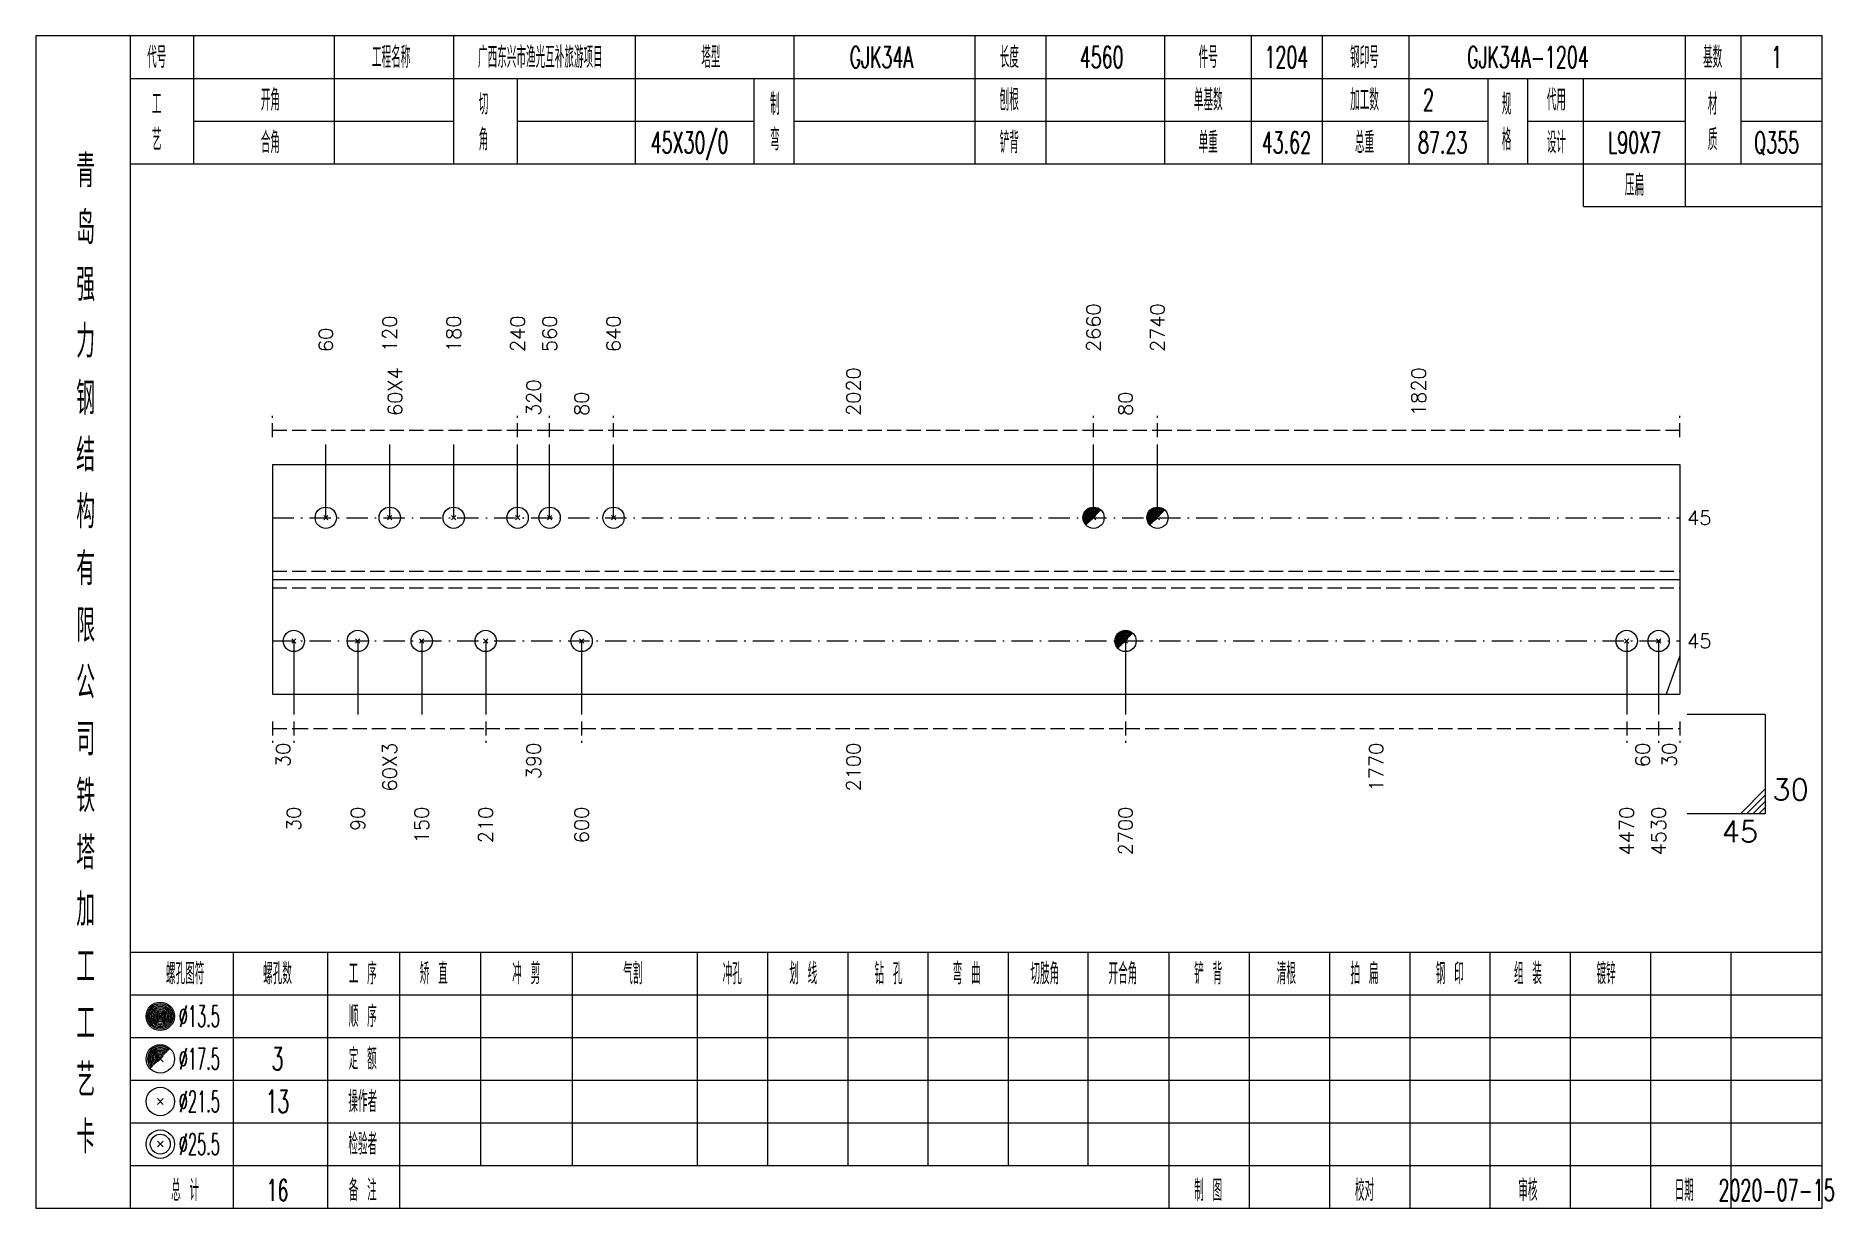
# Model space of a CAD drawing. Extents: x 0 to 2606, y -377 to 6479.
# Drawn here: x 1568.4 to 1821.3, y 1400 to 1565 of the extents above; entities that cross this region are included whole.
import ezdxf
from ezdxf.enums import TextEntityAlignment as Align

# ---------------------------------------------------------------- set-up
doc = ezdxf.new("R2010")
doc.units = 0
doc.header["$MEASUREMENT"] = 0
doc.linetypes.add('一点画线', pattern=[5.2, 3, -1, 0.2, -1])
doc.linetypes.add('虚线', pattern=[2.75, 2, -0.75])
doc.layers.get('0').update_dxf_attribs({"linetype": 'CONTINUOUS', "lineweight": 25})
doc.layers.add('1', color=7, linetype='CONTINUOUS', lineweight=25)
doc.layers.add('4', color=7, linetype='CONTINUOUS', lineweight=25)
doc.styles.get("Standard").update_dxf_attribs({"font": 'simplex.shx', "width": 0.7, "height": 3, "bigfont": 'gbhzfs.shx'})

msp = doc.modelspace()

# ---------------------------------------------------------------- texts
at = {"color": 7, "linetype": 'Continuous', "lineweight": 13}
for s, p in [('120', (1618.2, 1520.5)), ('180', (1627.2, 1520.5)), ('240', (1636.2, 1520.5)), ('560', (1640.7, 1520.5)), ('640', (1649.7, 1520.5)), ('2660', (1717.26, 1520.5)), ('2740', (1726.26, 1520.5)), ('60', (1609.2, 1520.5))]:
    msp.add_text(s, height=2, rotation=90, dxfattribs=at).set_placement(p, align=Align.MIDDLE_LEFT)
at = {"color": 8, "linetype": 'Continuous', "lineweight": 9}
for s, p in [('60X4', (1618.95, 1511.5)), ('2020', (1683.48, 1511.5)), ('1820', (1763.03, 1511.5)), ('320', (1638.45, 1511.5)), ('80', (1645.2, 1511.5)), ('80', (1721.76, 1511.5))]:
    msp.add_text(s, height=2, rotation=90, dxfattribs=at).set_placement(p, align=Align.MIDDLE_LEFT)
at = {"color": 7, "linetype": 'Continuous', "lineweight": 13}
for p in [(1800.8, 1497.17), (1800.8, 1479.83)]:
    msp.add_text('45', height=2, dxfattribs=at).set_placement(p, align=Align.MIDDLE_LEFT)
at = {"color": 8, "linetype": 'Continuous', "lineweight": 9}
for s, p in [('30', (1603.2, 1465.5)), ('60X3', (1618.2, 1465.5)), ('390', (1638.45, 1465.5)), ('2100', (1683.48, 1465.5)), ('1770', (1757.03, 1465.5)), ('60', (1794.55, 1465.5)), ('30', (1798.3, 1465.5))]:
    msp.add_text(s, height=2, rotation=90, dxfattribs=at).set_placement(p, align=Align.MIDDLE_RIGHT)
at = {"color": 7, "linetype": 'Continuous', "lineweight": 13}
msp.add_text('30', height=3, dxfattribs=at).set_placement((1812.8, 1456.5), align=Align.BOTTOM_LEFT)
msp.add_text('45', height=3, dxfattribs=at).set_placement((1810.8, 1454.5), align=Align.TOP_RIGHT)
at = {"layer": '1', "color": 7, "linetype": 'Continuous', "lineweight": 13}
for s, p in [('30', (1604.7, 1456.5)), ('90', (1613.7, 1456.5)), ('150', (1622.7, 1456.5)), ('210', (1631.7, 1456.5)), ('600', (1645.2, 1456.5)), ('2700', (1721.76, 1456.5)), ('4470', (1792.3, 1456.5)), ('4530', (1796.8, 1456.5))]:
    msp.add_text(s, height=2, rotation=90, dxfattribs=at).set_placement(p, align=Align.MIDDLE_RIGHT)
at = {"layer": '4', "color": 1, "linetype": 'Continuous', "lineweight": 13}
for s, height, width, p in [('代号', 3, 0.6, (1585.4, 1562)), ('工程名称', 3, 0.6, (1618.4, 1562)), ('广西东兴市渔光互补旅游项目', 3, 0.6, (1639.4, 1562)), ('塔型', 3, 0.6, (1663.4, 1562)), ('GJK34A', 3, 0.6, (1687.4, 1562)), ('长度', 3, 0.6, (1705.4, 1562)), ('4560', 3, 0.6, (1718.4, 1562)), ('件号', 3, 0.6, (1733.4, 1562)), ('1204', 3, 0.6, (1744.4, 1562)), ('钢印号', 3, 0.6, (1755.4, 1562)), ('GJK34A-1204', 3, 0.6, (1778.4, 1562)), ('基数', 3, 0.6, (1804.4, 1562)), ('1', 3, 0.6, (1813.4, 1562)), ('工', 3, 0.6, (1585.4, 1555.4)), ('开角', 3, 0.6, (1601.4, 1556)), ('切', 3, 0.6, (1631.4, 1555.4)), ('制', 3, 0.6, (1672.4, 1555.4)), ('刨根', 3, 0.6, (1705.4, 1556)), ('单基数', 3, 0.6, (1733.4, 1556)), ('加工数', 3, 0.6, (1755.4, 1556)), ('2', 3, 0.6, (1764.4, 1556)), ('规', 3, 0.6, (1775.4, 1555.4)), ('代用', 3, 0.6, (1782.4, 1556)), ('材', 3, 0.6, (1804.4, 1555.4)), ('艺', 3, 0.6, (1585.4, 1550.4)), ('合角', 3, 0.6, (1601.4, 1550)), ('角', 3, 0.6, (1631.4, 1550.4)), ('45X30/0', 3, 0.6, (1660.4, 1550)), ('弯', 3, 0.6, (1672.4, 1550.4)), ('铲背', 3, 0.6, (1705.4, 1550)), ('单重', 3, 0.6, (1733.4, 1550)), ('43.62', 3, 0.6, (1744.4, 1550)), ('总重', 3, 0.6, (1755.4, 1550)), ('87.23', 3, 0.6, (1766.4, 1550)), ('格', 3, 0.6, (1775.4, 1550.4)), ('设计', 3, 0.6, (1782.4, 1550)), ('L90X7', 3, 0.6, (1793.4, 1550)), ('质', 3, 0.6, (1804.4, 1550.4)), ('Q355', 3, 0.6, (1813.4, 1550)), ('青', 4.6, 0.8, (1575.4, 1546)), ('压扁', 3, 0.6, (1793.4, 1544)), ('岛', 4.6, 0.8, (1575.4, 1538)), ('强', 4.6, 0.8, (1575.4, 1530)), ('力', 4.6, 0.8, (1575.4, 1522)), ('钢', 4.6, 0.8, (1575.4, 1514)), ('结', 4.6, 0.8, (1575.4, 1506)), ('构', 4.6, 0.8, (1575.4, 1498)), ('有', 4.6, 0.8, (1575.4, 1490)), ('限', 4.6, 0.8, (1575.4, 1482)), ('公', 4.6, 0.8, (1575.4, 1474)), ('司', 4.6, 0.8, (1575.4, 1466)), ('铁', 4.6, 0.8, (1575.4, 1458)), ('塔', 4.6, 0.8, (1575.4, 1450)), ('加', 4.6, 0.8, (1575.4, 1442)), ('工', 4.6, 0.8, (1575.4, 1434)), ('螺孔图符', 3, 0.6, (1589.4, 1433)), ('螺孔数', 3, 0.6, (1602.4, 1433)), ('工 序', 3, 0.6, (1614.4, 1433)), ('矫 直', 3, 0.6, (1624.4, 1433)), ('冲 剪', 3, 0.6, (1637.4, 1433)), ('气割', 3, 0.6, (1652.4, 1433)), ('冲孔', 3, 0.6, (1666.4, 1433)), ('划 线', 3, 0.6, (1676.4, 1433)), ('钻 孔', 3, 0.6, (1688.4, 1433)), ('弯 曲', 3, 0.6, (1699.4, 1433)), ('切肢角', 3, 0.6, (1710.4, 1433)), ('开合角', 3, 0.6, (1721.4, 1433)), ('铲 背', 3, 0.6, (1733.4, 1433)), ('清根', 3, 0.6, (1744.4, 1433)), ('拍 扁', 3, 0.6, (1755.4, 1433)), ('钢 印', 3, 0.6, (1767.4, 1433)), ('组 装', 3, 0.6, (1778.4, 1433)), ('镀锌', 3, 0.6, (1789.4, 1433)), ('工', 4.6, 0.8, (1575.4, 1426)), ('%%C13.5', 3, 0.5, (1591.4, 1427)), ('顺 序', 3, 0.6, (1614.4, 1427)), ('%%C17.5', 3, 0.5, (1591.4, 1421)), ('3', 3.2, 0.6, (1602.4, 1421)), ('定 额', 3, 0.6, (1614.4, 1421)), ('艺', 4.6, 0.8, (1575.4, 1418)), ('%%C21.5', 3, 0.5, (1591.4, 1415)), ('13', 3.2, 0.6, (1602.4, 1415)), ('操作者', 3, 0.6, (1614.4, 1415)), ('卡', 4.6, 0.8, (1575.4, 1410)), ('%%C25.5', 3, 0.5, (1591.4, 1409)), ('检验者', 3, 0.6, (1614.4, 1409)), ('总 计', 3, 0.6, (1589.4, 1402.5)), ('16', 3, 0.6, (1602.4, 1402.5)), ('备 注', 3, 0.6, (1614.4, 1402.5)), ('制 图', 3, 0.6, (1733.4, 1402.5)), ('校对', 3, 0.6, (1755.4, 1402.5)), ('审核', 3, 0.6, (1778.4, 1402.5)), ('日期', 3, 0.6, (1800.4, 1402.5)), ('2020-07-15', 3, 0.6, (1813.4, 1402.5))]:
    msp.add_text(s, height=height, dxfattribs=dict(at, width=width)).set_placement(p, align=Align.MIDDLE_CENTER)

# ---------------------------------------------------------------- linework, layer by layer
at = {"color": 8, "linetype": '虚线', "lineweight": 9}
for p, q in [((1601.7, 1508.5), (1601.7, 1511.5)), ((1636.2, 1508.5), (1636.2, 1511.5)), ((1636.2, 1508.5), (1636.2, 1511.5)), ((1640.7, 1508.5), (1640.7, 1511.5)), ((1640.7, 1508.5), (1640.7, 1511.5)), ((1649.7, 1508.5), (1649.7, 1511.5)), ((1649.7, 1508.5), (1649.7, 1511.5)), ((1717.26, 1508.5), (1717.26, 1511.5)), ((1717.26, 1508.5), (1717.26, 1511.5)), ((1726.26, 1508.5), (1726.26, 1511.5)), ((1726.26, 1508.5), (1726.26, 1511.5)), ((1799.8, 1508.5), (1799.8, 1511.5)), ((1601.7, 1509.5), (1636.2, 1509.5)), ((1636.2, 1509.5), (1640.7, 1509.5)), ((1640.7, 1509.5), (1649.7, 1509.5)), ((1649.7, 1509.5), (1717.26, 1509.5)), ((1717.26, 1509.5), (1726.26, 1509.5)), ((1726.26, 1509.5), (1799.8, 1509.5)), ((1601.7, 1468.5), (1601.7, 1465.5)), ((1601.7, 1467.5), (1604.7, 1467.5)), ((1604.7, 1468.5), (1604.7, 1465.5)), ((1604.7, 1468.5), (1604.7, 1465.5)), ((1604.7, 1467.5), (1631.7, 1467.5)), ((1631.7, 1468.5), (1631.7, 1465.5)), ((1631.7, 1468.5), (1631.7, 1465.5)), ((1631.7, 1467.5), (1645.2, 1467.5)), ((1645.2, 1468.5), (1645.2, 1465.5)), ((1645.2, 1468.5), (1645.2, 1465.5)), ((1645.2, 1467.5), (1721.76, 1467.5)), ((1721.76, 1468.5), (1721.76, 1465.5)), ((1721.76, 1468.5), (1721.76, 1465.5)), ((1721.76, 1467.5), (1792.3, 1467.5)), ((1792.3, 1468.5), (1792.3, 1465.5)), ((1792.3, 1468.5), (1792.3, 1465.5)), ((1792.3, 1467.5), (1796.8, 1467.5)), ((1796.8, 1468.5), (1796.8, 1465.5)), ((1796.8, 1468.5), (1796.8, 1465.5)), ((1796.8, 1467.5), (1799.8, 1467.5)), ((1799.8, 1468.5), (1799.8, 1465.5))]:
    msp.add_line(p, q, dxfattribs=at)
at = {"color": 7, "linetype": 'Continuous', "lineweight": 13}
for p, q in [((1609.2, 1497.17), (1609.2, 1507.5)), ((1618.2, 1497.17), (1618.2, 1507.5)), ((1627.2, 1497.17), (1627.2, 1507.5)), ((1636.2, 1497.17), (1636.2, 1507.5)), ((1640.7, 1497.17), (1640.7, 1507.5)), ((1649.7, 1497.17), (1649.7, 1507.5)), ((1717.26, 1497.17), (1717.26, 1507.5)), ((1726.26, 1497.17), (1726.26, 1507.5)), ((1608.9, 1496.87), (1609.5, 1497.47)), ((1609.5, 1496.87), (1608.9, 1497.47)), ((1617.9, 1496.87), (1618.5, 1497.47)), ((1618.5, 1496.87), (1617.9, 1497.47)), ((1626.9, 1496.87), (1627.5, 1497.47)), ((1627.5, 1496.87), (1626.9, 1497.47)), ((1635.9, 1496.87), (1636.5, 1497.47)), ((1636.5, 1496.87), (1635.9, 1497.47)), ((1640.4, 1496.87), (1641, 1497.47)), ((1641, 1496.87), (1640.4, 1497.47)), ((1649.4, 1496.87), (1650, 1497.47)), ((1650, 1496.87), (1649.4, 1497.47)), ((1604.7, 1479.83), (1604.7, 1469.5)), ((1613.7, 1479.83), (1613.7, 1469.5)), ((1622.7, 1479.83), (1622.7, 1469.5)), ((1631.7, 1479.83), (1631.7, 1469.5)), ((1645.2, 1479.83), (1645.2, 1469.5)), ((1721.76, 1479.83), (1721.76, 1469.5)), ((1792.3, 1479.83), (1792.3, 1469.5)), ((1796.8, 1479.83), (1796.8, 1469.5)), ((1799.8, 1477.72), (1797.85, 1472.33)), ((1811.8, 1469.5), (1800.8, 1469.5)), ((1811.8, 1469.5), (1811.8, 1455.5)), ((1808.3, 1455.5), (1811.8, 1459)), ((1809.17, 1455.5), (1811.8, 1458.12)), ((1810.05, 1455.5), (1811.8, 1457.25)), ((1811.8, 1455.5), (1800.8, 1455.5)), ((1810.92, 1455.5), (1811.8, 1456.38))]:
    msp.add_line(p, q, dxfattribs=at)
at = {"color": 7, "linetype": 'Continuous', "lineweight": 18}
for p, q in [((1601.7, 1504.67), (1601.7, 1472.33)), ((1601.7, 1504.67), (1799.8, 1504.67)), ((1799.8, 1504.67), (1799.8, 1472.33)), ((1601.7, 1488.5), (1799.8, 1488.5))]:
    msp.add_line(p, q, dxfattribs=at)
at = {"color": 7, "linetype": 'Continuous', "lineweight": 0}
for p, q in [((1716.96, 1496.87), (1717.56, 1497.47)), ((1716.96, 1497.47), (1717.56, 1496.87)), ((1725.96, 1496.87), (1726.56, 1497.47)), ((1725.96, 1497.47), (1726.56, 1496.87))]:
    msp.add_line(p, q, dxfattribs=at)
at = {"color": 3, "linetype": '一点画线', "lineweight": 13}
for p, q in [((1601.7, 1497.17), (1799.8, 1497.17)), ((1601.7, 1479.83), (1799.8, 1479.83))]:
    msp.add_line(p, q, dxfattribs=at)
at = {"color": 1, "linetype": '虚线', "lineweight": 18}
for p, q in [((1601.7, 1489.67), (1799.8, 1489.67)), ((1601.7, 1487.33), (1799.8, 1487.33))]:
    msp.add_line(p, q, dxfattribs=at)
at = {"color": 7, "linetype": 'Continuous', "lineweight": 13}
for centre in [(1609.2, 1497.17), (1618.2, 1497.17), (1627.2, 1497.17), (1636.2, 1497.17), (1640.7, 1497.17), (1649.7, 1497.17), (1717.26, 1497.17), (1726.26, 1497.17)]:
    msp.add_circle(centre, 1.5, dxfattribs=at)
for centre, radius in [((1717.26, 1497.17), 1.35), ((1717.26, 1497.17), 1.2), ((1717.26, 1497.17), 1.05), ((1717.26, 1497.17), 0.9), ((1717.26, 1497.17), 0.75), ((1717.26, 1497.17), 0.6), ((1717.26, 1497.17), 0.45), ((1717.26, 1497.17), 0.3), ((1726.26, 1497.17), 1.35), ((1726.26, 1497.17), 1.2), ((1726.26, 1497.17), 1.05), ((1726.26, 1497.17), 0.9), ((1726.26, 1497.17), 0.75), ((1726.26, 1497.17), 0.6), ((1726.26, 1497.17), 0.45), ((1726.26, 1497.17), 0.3), ((1717.26, 1497.17), 0.15), ((1726.26, 1497.17), 0.15)]:
    msp.add_arc(centre, radius, 45, 225, dxfattribs=at)
at = {"layer": '1', "color": 7, "linetype": 'Continuous', "lineweight": 13}
for p, q in [((1604.4, 1479.53), (1605, 1480.13)), ((1605, 1479.53), (1604.4, 1480.13)), ((1613.4, 1479.53), (1614, 1480.13)), ((1614, 1479.53), (1613.4, 1480.13)), ((1622.4, 1479.53), (1623, 1480.13)), ((1623, 1479.53), (1622.4, 1480.13)), ((1631.4, 1479.53), (1632, 1480.13)), ((1632, 1479.53), (1631.4, 1480.13)), ((1644.9, 1479.53), (1645.5, 1480.13)), ((1645.5, 1479.53), (1644.9, 1480.13)), ((1792, 1479.53), (1792.6, 1480.13)), ((1792.6, 1479.53), (1792, 1480.13)), ((1796.5, 1479.53), (1797.1, 1480.13)), ((1797.1, 1479.53), (1796.5, 1480.13))]:
    msp.add_line(p, q, dxfattribs=at)
at = {"layer": '1', "color": 7, "linetype": 'Continuous', "lineweight": 0}
for p, q in [((1721.46, 1479.53), (1722.06, 1480.13)), ((1721.46, 1480.13), (1722.06, 1479.53))]:
    msp.add_line(p, q, dxfattribs=at)
at = {"layer": '1', "color": 7, "linetype": 'Continuous', "lineweight": 18}
msp.add_line((1601.7, 1472.33), (1799.8, 1472.33), dxfattribs=at)
at = {"layer": '1', "color": 7, "linetype": 'Continuous', "lineweight": 13}
for centre in [(1604.7, 1479.83), (1613.7, 1479.83), (1622.7, 1479.83), (1631.7, 1479.83), (1645.2, 1479.83), (1721.76, 1479.83), (1792.3, 1479.83), (1796.8, 1479.83)]:
    msp.add_circle(centre, 1.5, dxfattribs=at)
for radius in [1.35, 1.2, 1.05, 0.9, 0.75, 0.6, 0.45, 0.3, 0.15]:
    msp.add_arc((1721.76, 1479.83), radius, 45, 225, dxfattribs=at)
at = {"layer": '4', "color": 1, "linetype": 'Continuous', "lineweight": 18}
for p, q in [((1581.7, 1400), (1581.7, 1565)), ((1590.6, 1547), (1590.6, 1565)), ((1610.4, 1547), (1610.4, 1565)), ((1627.2, 1547), (1627.2, 1565)), ((1652.8, 1547), (1652.8, 1565)), ((1675.1, 1547), (1675.1, 1565)), ((1700.6, 1547), (1700.6, 1565)), ((1710.6, 1547), (1710.6, 1565)), ((1727.3, 1547), (1727.3, 1565)), ((1739.5, 1547), (1739.5, 1565)), ((1749.5, 1547), (1749.5, 1565)), ((1761.7, 1547), (1761.7, 1565)), ((1800.6, 1541), (1800.6, 1565)), ((1808.4, 1547), (1808.4, 1565)), ((1581.7, 1559), (1819.8, 1559)), ((1636.2, 1547), (1636.2, 1559)), ((1669.5, 1547), (1669.5, 1559)), ((1772.8, 1547), (1772.8, 1559)), ((1778.4, 1547), (1778.4, 1559)), ((1786.2, 1541), (1786.2, 1559)), ((1590.6, 1553), (1627.2, 1553)), ((1636.2, 1553), (1669.5, 1553)), ((1675.1, 1553), (1772.8, 1553)), ((1778.4, 1553), (1800.6, 1553)), ((1808.4, 1553), (1819.8, 1553)), ((1581.7, 1547), (1819.8, 1547)), ((1786.2, 1541), (1819.8, 1541)), ((1581.7, 1436), (1819.8, 1436)), ((1596.2, 1400), (1596.2, 1436)), ((1609.5, 1400), (1609.5, 1436)), ((1619.6, 1400), (1619.6, 1436)), ((1631, 1406), (1631, 1436)), ((1643.9, 1406), (1643.9, 1436)), ((1661.5, 1406), (1661.5, 1436)), ((1671.4, 1406), (1671.4, 1436)), ((1682.7, 1406), (1682.7, 1436)), ((1694, 1406), (1694, 1436)), ((1705.3, 1406), (1705.3, 1436)), ((1716.5, 1406), (1716.5, 1436)), ((1727.9, 1406), (1727.9, 1436)), ((1739.2, 1406), (1739.2, 1436)), ((1750.5, 1406), (1750.5, 1436)), ((1761.8, 1406), (1761.8, 1436)), ((1773.1, 1406), (1773.1, 1436)), ((1784.4, 1406), (1784.4, 1436)), ((1795.7, 1406), (1795.7, 1436)), ((1807, 1406), (1807, 1436)), ((1581.7, 1430), (1819.8, 1430)), ((1581.7, 1424), (1819.8, 1424)), ((1581.7, 1418), (1819.8, 1418)), ((1581.7, 1412), (1819.8, 1412)), ((1581.7, 1406), (1819.8, 1406)), ((1727.9, 1400), (1727.9, 1406)), ((1739.2, 1400), (1739.2, 1406)), ((1750.5, 1400), (1750.5, 1406)), ((1761.8, 1400), (1761.8, 1406)), ((1773.1, 1400), (1773.1, 1406)), ((1784.4, 1400), (1784.4, 1406)), ((1795.7, 1400), (1795.7, 1406)), ((1807, 1400), (1807, 1406))]:
    msp.add_line(p, q, dxfattribs=at)
at = {"layer": '4', "color": 7, "linetype": 'Continuous', "lineweight": 13}
for p, q in [((1585.7, 1426.8), (1586.1, 1427.2)), ((1586.1, 1426.8), (1585.7, 1427.2)), ((1585.5, 1414.6), (1586.3, 1415.4)), ((1586.3, 1414.6), (1585.5, 1415.4)), ((1585.5, 1408.6), (1586.3, 1409.4)), ((1586.3, 1408.6), (1585.5, 1409.4))]:
    msp.add_line(p, q, dxfattribs=at)
at = {"layer": '4', "color": 7, "linetype": 'Continuous', "lineweight": 0}
for p, q in [((1585.5, 1420.6), (1586.3, 1421.4)), ((1585.5, 1421.4), (1586.3, 1420.6))]:
    msp.add_line(p, q, dxfattribs=at)
at = {"layer": '4', "color": 1, "linetype": 'Continuous', "lineweight": 18}
msp.add_lwpolyline([(1568.4, 1565), (1568.4, 1400), (1819.8, 1400), (1819.8, 1565)], close=True, dxfattribs=at)
at = {"layer": '4', "color": 7, "linetype": 'Continuous', "lineweight": 13}
for centre, radius in [((1585.9, 1427), 2), ((1585.9, 1427), 1.8), ((1585.9, 1427), 1.6), ((1585.9, 1427), 1.4), ((1585.9, 1427), 1.2), ((1585.9, 1427), 1), ((1585.9, 1427), 0.8), ((1585.9, 1427), 0.6), ((1585.9, 1427), 0.4), ((1585.9, 1427), 0.2), ((1585.9, 1421), 2), ((1585.9, 1415), 2), ((1585.9, 1409), 2), ((1585.9, 1409), 1.4)]:
    msp.add_circle(centre, radius, dxfattribs=at)
for radius in [1.8, 1.6, 1.4, 1.2, 1, 0.8, 0.6, 0.4, 0.2]:
    msp.add_arc((1585.9, 1421), radius, 45, 225, dxfattribs=at)

msp.set_redraw_order([(e.dxf.handle, doc.entitydb.next_handle()) for e in msp.query("TEXT MTEXT ATTDEF DIMENSION ARC_DIMENSION")])  # texts and dimensions are drawn at this point

doc.saveas('drawing.dxf')
